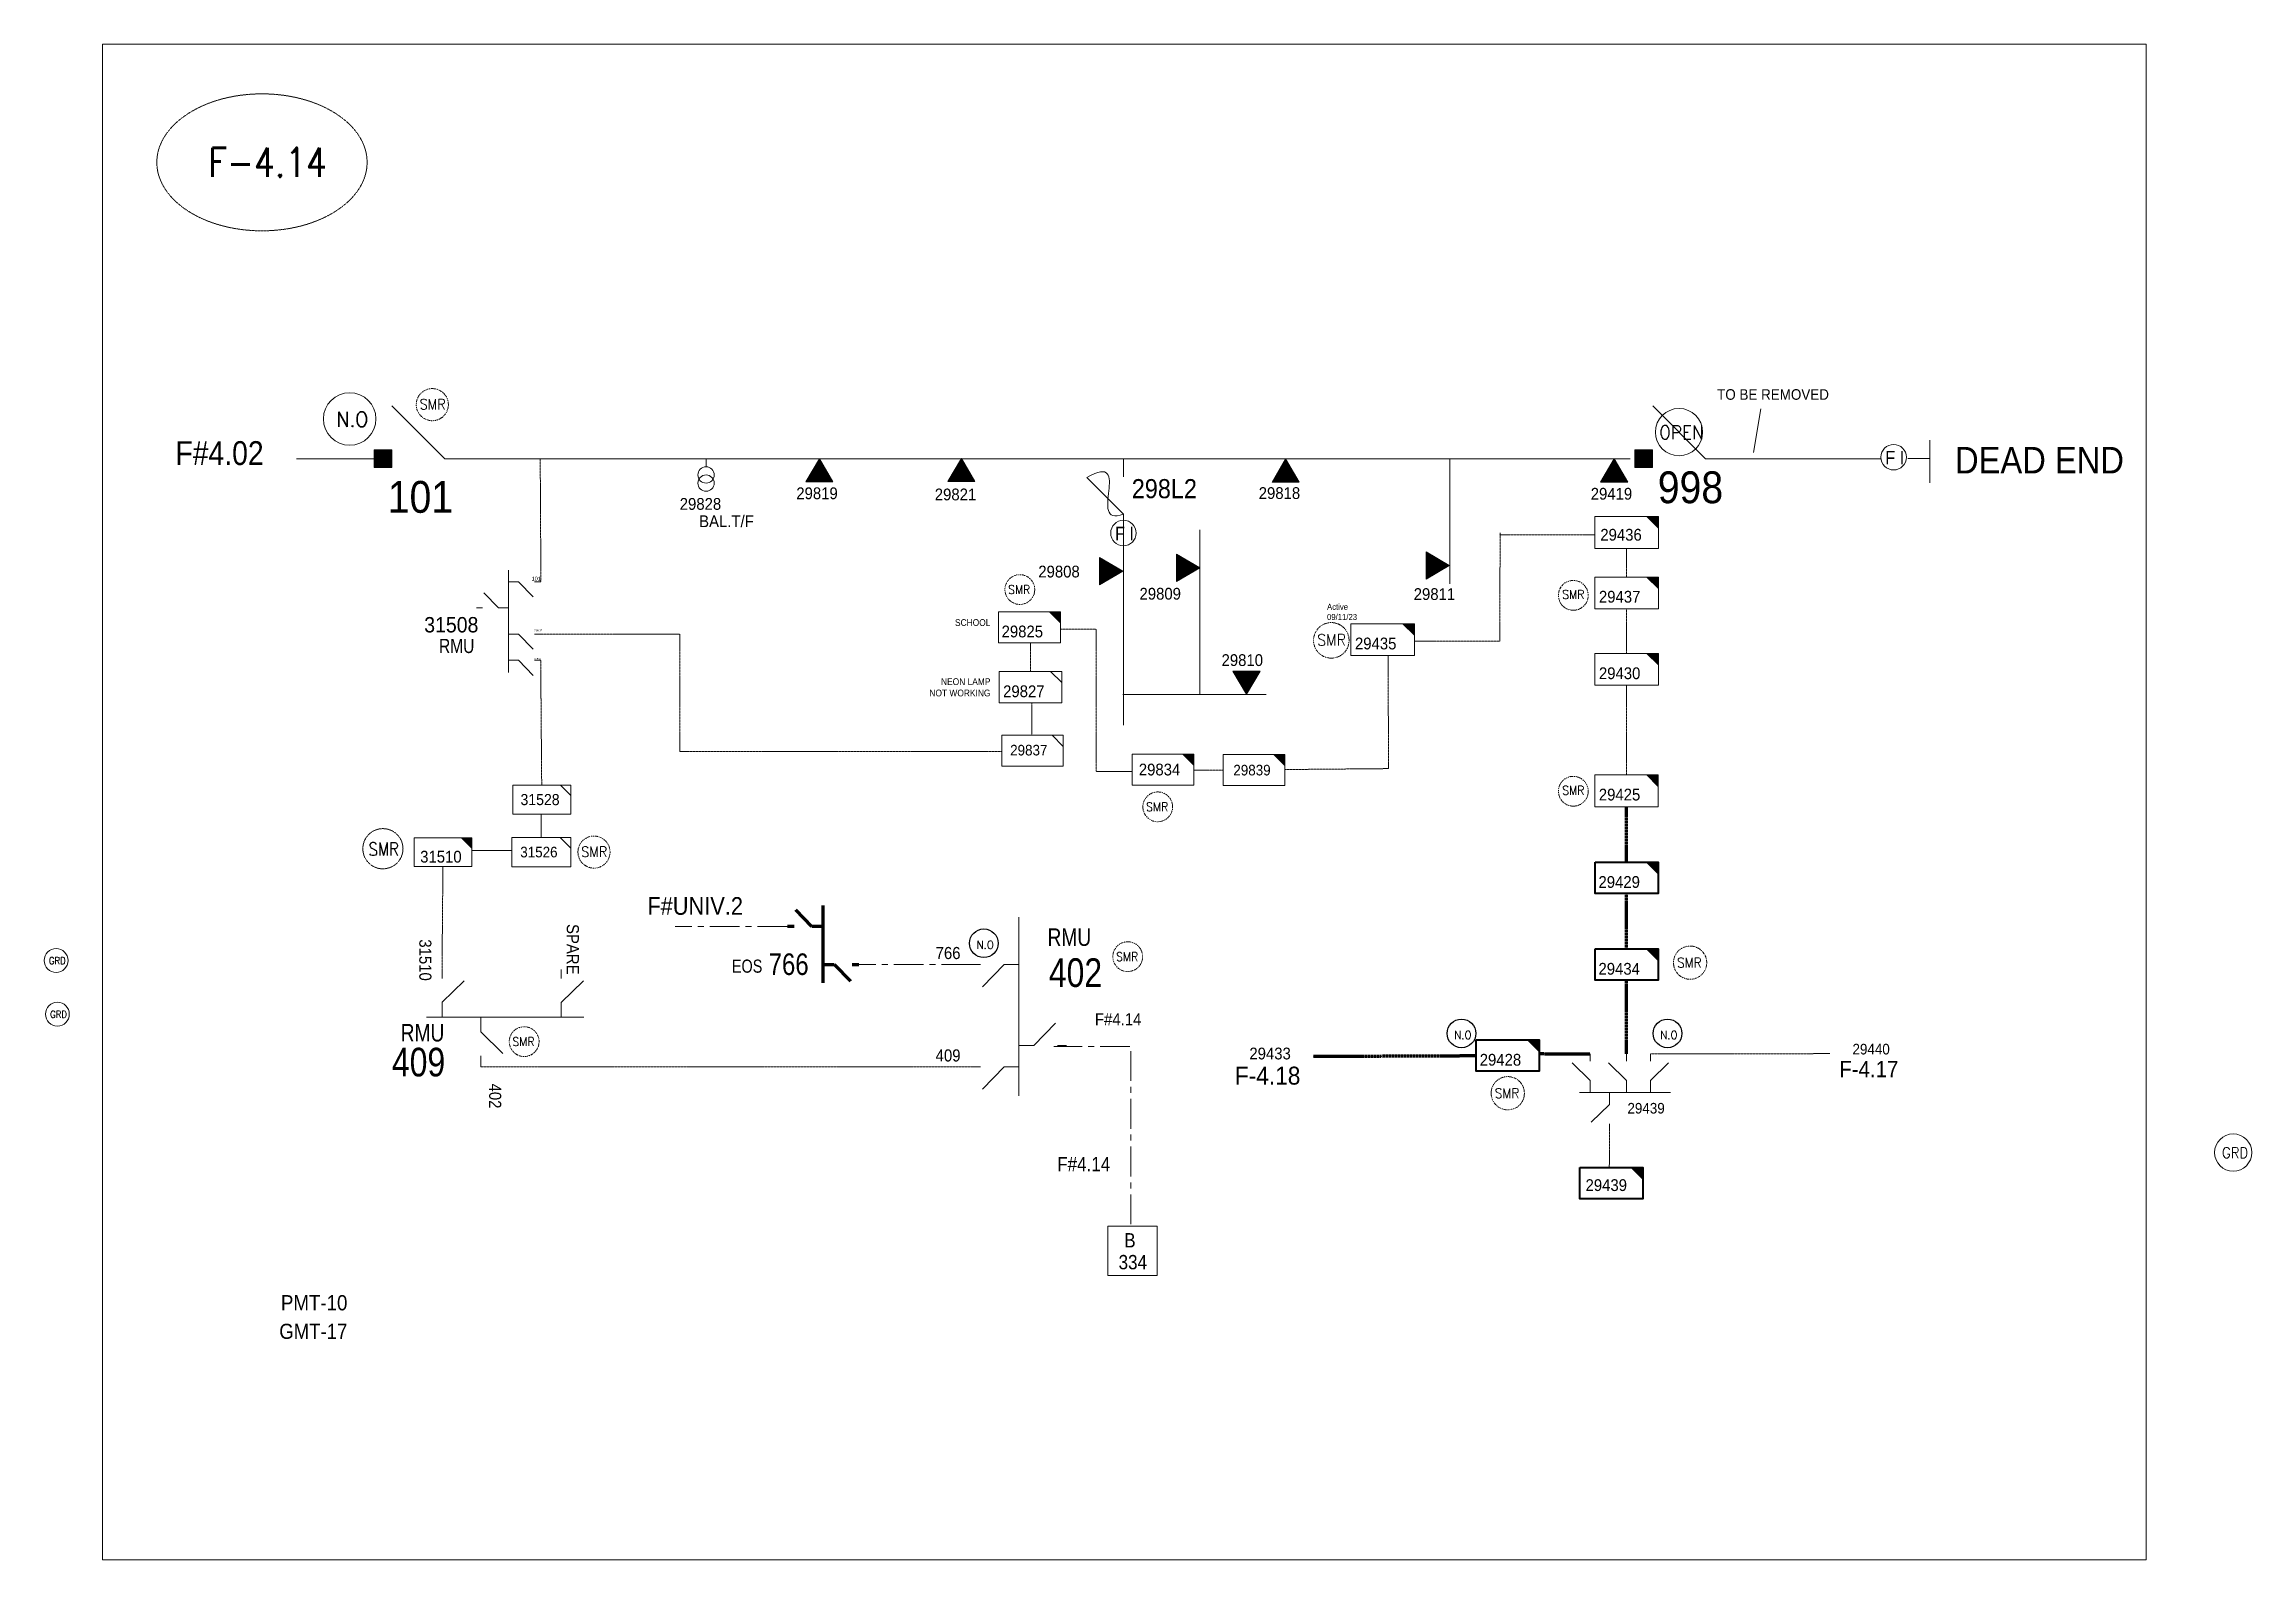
# Model space of a CAD drawing. Header units: metres. Extents: x 65984 to 144644, y -19036 to 23726.
# Drawn here: x 108230 to 110143, y -4088 to -2775 of the extents above; entities that cross this region are included whole.
import ezdxf
from ezdxf.enums import TextEntityAlignment as Align

# ---------------------------------------------------------------- set-up
doc = ezdxf.new("R2010")
doc.units = ezdxf.units.M
doc.header["$MEASUREMENT"] = 0
for name, pattern in [('( Center )', [2, 1.25, -0.25, 0.25, -0.25]), ('DGN Style 3', [0.013877, 0, -0.013877]), ('DGN Style 4', [1.6, 0.8, -0.4, 0, -0.4])]:
    doc.linetypes.add(name, pattern=pattern)
doc.layers.get('0').update_dxf_attribs({"color": 95, "lineweight": 40})
for name, color, linetype, lineweight in [('ABS', 7, 'Continuous', 40), ('ABS NUMBER', 112, 'Continuous', 30), ('d_eos', 111, 'Continuous', 40), ('d_eos no', 121, 'Continuous', 40), ('d_fco', 5, 'Continuous', 40), ('d_fco text', 95, 'Continuous', 40), ('d_oh branch', 94, 'Continuous', 40), ('d_switch', 95, 'Continuous', 40), ('d_tf', 1, 'Continuous', 40), ('d_tf no', 6, 'Continuous', 40), ('d_tf_200', 1, 'Continuous', 40), ('d_ug cable', 95, 'Continuous', 40), ('d_unit sub', 7, 'Continuous', 40), ('EARTH FAULT INDICATOR', 95, 'Continuous', 40), ('FDR  1  16', 234, 'Continuous', 40), ('fedr no', 95, 'Continuous', 40), ('GRID STATION  04', 7, 'Continuous', 40), ('O H MAIN FEEDER', 4, 'Continuous', 100), ('SW N O', 114, 'Continuous', 30)]:
    doc.layers.add(name, color=color, linetype=linetype, lineweight=lineweight)
doc.styles.add('NASKHF', font='naskhf.shx', dxfattribs={"height": 8})
doc.styles.add('Style-Andalus', font='andlso.ttf')
doc.styles.add('Style-Arial', font='arial.ttf')
doc.styles.add('Style-ENGINEERING', font='ENGINEERING.shx')
doc.styles.add('Style-msdefault', font='msdefault.shx')
doc.styles.add('Style-simplex', font='simplex.shx')
doc.styles.add('Style-STANDARD', font='STANDARD.shx')

msp = doc.modelspace()

# ---------------------------------------------------------------- texts
at = {"layer": 'ABS NUMBER', "color": 2, "lineweight": 13, "style": 'Style-Arial', "width": 0.88}
for height, p in [(27.6, (108527.7, -3153.4)), (3.38, (108652.4, -3236.3))]:
    msp.add_text('101', height=height, dxfattribs=at).set_placement(p, align=Align.TOP_LEFT)
at = {"layer": 'ABS NUMBER', "color": 7, "lineweight": 13, "style": 'Style-Arial', "width": 0.88}
msp.add_text('998', height=27.6, dxfattribs=at).set_placement((109628.2, -3145.1), align=Align.TOP_LEFT)
at = {"layer": 'd_eos no', "color": 7, "linetype": 'Continuous', "lineweight": 13, "ltscale": 0.81, "style": 'Style-msdefault', "width": 0.818182}
msp.add_text('RMU', height=12.3, dxfattribs=at).set_placement((108572.1, -3290.2), align=Align.TOP_LEFT)
at = {"layer": 'd_eos no', "color": 2, "linetype": 'Continuous', "lineweight": 13, "style": 'Style-msdefault'}
for s, height, width, p in [('RMU', 15.18, 0.818182, (109137.2, -3541)), ('402', 24.84, 0.833333, (109146.7, -3566.9))]:
    msp.add_text(s, height=height, dxfattribs=dict(at, width=width)).set_placement(p, align=Align.TOP_RIGHT)
at = {"layer": 'd_eos no', "color": 7, "linetype": 'Continuous', "lineweight": 53, "style": 'Style-msdefault', "width": 0.818182}
msp.add_text('EOS', height=11.4, dxfattribs=at).set_placement((108825.9, -3568), align=Align.TOP_LEFT)
at = {"layer": 'd_eos no', "color": 7, "linetype": 'Continuous', "lineweight": 140, "style": 'Style-msdefault', "width": 0.833333}
msp.add_text('766', height=18.66, dxfattribs=at).set_placement((108857.7, -3562.7), align=Align.TOP_LEFT)
at = {"layer": 'd_eos no', "color": 2, "linetype": 'Continuous', "lineweight": 13, "style": 'Style-msdefault'}
for s, height, width, p in [('RMU', 15.18, 0.818182, (108538.9, -3623.8)), ('409', 24.84, 0.833333, (108531.3, -3644.4))]:
    msp.add_text(s, height=height, dxfattribs=dict(at, width=width)).set_placement(p, align=Align.TOP_LEFT)
at = {"layer": 'd_eos no', "color": 7, "linetype": 'Continuous', "lineweight": 13, "style": 'Style-Arial', "width": 0.88}
msp.add_text('PMT-10', height=13.18, dxfattribs=at).set_placement((108435.1, -3858.7), align=Align.TOP_LEFT)
at = {"layer": 'd_eos no', "color": 7, "linetype": 'Continuous', "lineweight": 13, "insert": (108433.7, -3883.5), "char_height": 13.088, "attachment_point": 1, "style": 'NASKHF'}
msp.add_mtext('\\fArial|b0|i0|c178178|p39;\\H1x;\\W0.88;GMT-17\\P', dxfattribs=at)
at = {"layer": 'd_fco text', "color": 7, "linetype": 'Continuous', "lineweight": 13, "style": 'Style-msdefault', "width": 0.916667}
msp.add_text('298L2', height=16.56, dxfattribs=at).set_placement((109172.4, -3151.8), align=Align.TOP_LEFT)
at = {"layer": 'd_switch', "color": 55, "linetype": 'Continuous', "lineweight": 13, "style": 'Style-ENGINEERING', "width": 0.921053}
for s, height, p in [('DEAD END', 22.99, (110032.1, -3123.9)), ('F#UNIV.2', 15.32, (108835.5, -3513.9))]:
    msp.add_text(s, height=height, dxfattribs=at).set_placement(p, align=Align.TOP_RIGHT)
at = {"layer": 'd_switch', "color": 194, "linetype": 'Continuous', "lineweight": 13, "style": 'Style-ENGINEERING', "width": 0.921053}
for s, rotation, p in [('SPARE', 270, (108693.3, -3581)), ('31510', 269.9925, (108565.5, -3586.4)), ('402', 269.9925, (108626, -3697))]:
    msp.add_text(s, height=10.49, rotation=rotation, dxfattribs=at).set_placement(p, align=Align.TOP_RIGHT)
for s, p in [('766', (109024, -3557.1)), ('F#4.14', (109180.7, -3614.5)), ('409', (109024, -3645.8))]:
    msp.add_text(s, height=10.49, dxfattribs=at).set_placement(p, align=Align.TOP_RIGHT)
at = {"layer": 'd_switch', "color": 2, "linetype": 'Continuous', "lineweight": 13, "char_height": 5.899, "attachment_point": 3, "style": 'NASKHF'}
for s, insert in [('\\FENGINEERING;\\H1x;\\W0.921053;SCHOOL', (109049.9, -3273.1)), ('\\FENGINEERING;\\H1x;\\W0.921053;NEON LAMP \\PNOT WORKING', (109049.9, -3324.3))]:
    msp.add_mtext(s, dxfattribs=dict(at, insert=insert))
at = {"layer": 'd_tf no', "color": 30, "linetype": 'Continuous', "lineweight": 13, "style": 'Style-msdefault', "width": 0.945946}
msp.add_text('TO BE REMOVED', height=9.191, dxfattribs=at).set_placement((109679.6, -3073.9), align=Align.TOP_LEFT)
at = {"layer": 'd_tf no', "color": 1, "linetype": 'Continuous', "lineweight": 13, "ltscale": 0.9, "style": 'Style-simplex', "width": 0.909091}
for height, p in [(8.88, (108566.6, -3087)), (7.56, (109074.9, -3247.5)), (7.56, (109555, -3251.7)), (7.56, (109555, -3421.4)), (7.56, (109194.4, -3435.7)), (8.88, (108706.6, -3474.6)), (7.56, (109168.4, -3565.5)), (7.56, (108645.3, -3639.1))]:
    msp.add_text('SMR', height=height, dxfattribs=at).set_placement(p, align=Align.MIDDLE_CENTER)
at = {"layer": 'd_tf no', "color": 234, "linetype": 'Continuous', "lineweight": 13, "style": 'Style-msdefault', "width": 0.945946}
for s, height, p in [('29828', 10.21, (108780.7, -3168.2)), ('29819', 10.21, (108881.7, -3159)), ('29821', 10.21, (109001.7, -3160)), ('29818', 10.21, (109282.4, -3158.8)), ('29419', 10.21, (109570.1, -3159.4)), ('29436', 10.21, (109578.4, -3194.9)), ('29808', 10.21, (109091.4, -3226.8)), ('29809', 10.21, (109179.1, -3246)), ('29811', 10.21, (109416.7, -3246.3)), ('29810', 10.21, (109250.2, -3303.5)), ('29430', 10.21, (109577.2, -3314.9)), ('29827', 10.21, (109060.9, -3330.5)), ('29837', 9.19, (109067, -3382)), ('29839', 9.19, (109260.4, -3399.3)), ('31528', 9.64, (108642.7, -3424.6))]:
    msp.add_text(s, height=height, dxfattribs=at).set_placement(p, align=Align.TOP_LEFT)
at = {"layer": 'd_tf no', "color": 7, "linetype": 'Continuous', "lineweight": 13, "style": 'Style-msdefault', "width": 0.945946}
for s, height, p in [('BAL.T/F', 10.21, (108797.5, -3183.2)), ('31508', 13.34, (108559.3, -3271.3)), ('29837', 1.85, (108654.5, -3281.9)), ('31528', 1.53, (108654.6, -3306.9))]:
    msp.add_text(s, height=height, dxfattribs=at).set_placement(p, align=Align.TOP_LEFT)
at = {"layer": 'd_tf no', "color": 2, "linetype": 'Continuous', "lineweight": 13, "style": 'Style-msdefault', "width": 0.945946}
for s, height, p in [('29437', 10.21, (109577.2, -3248.6)), ('29825', 10.21, (109059.6, -3278.7)), ('29834', 10.21, (109178.5, -3398.3)), ('31510', 10.21, (108555.8, -3473.8)), ('31526', 9.19, (108642.5, -3470.3))]:
    msp.add_text(s, height=height, dxfattribs=at).set_placement(p, align=Align.TOP_LEFT)
at = {"layer": 'd_tf no', "color": 1, "linetype": 'Continuous', "lineweight": 13, "style": 'Style-simplex', "width": 0.909091}
for height, p in [(9.87, (109345.5, -3291.1)), (8.4, (109655.6, -3570.7)), (8.4, (109497.6, -3683.8))]:
    msp.add_text('SMR', height=height, dxfattribs=at).set_placement(p, align=Align.MIDDLE_CENTER)
at = {"layer": 'd_tf no', "color": 121, "linetype": 'Continuous', "lineweight": 13, "style": 'Style-msdefault', "width": 0.945946}
for s, p in [('29435', (109365.8, -3289.1)), ('29425', (109577.1, -3420))]:
    msp.add_text(s, height=10.21, dxfattribs=at).set_placement(p, align=Align.TOP_LEFT)
at = {"layer": 'd_tf no', "color": 234, "linetype": 'Continuous', "lineweight": 40, "style": 'Style-msdefault', "width": 0.945946}
for s, p in [('29429', (109576.8, -3495.7)), ('29439', (109565.6, -3758.3))]:
    msp.add_text(s, height=10.21, dxfattribs=at).set_placement(p, align=Align.TOP_LEFT)
at = {"layer": 'd_tf no', "color": 2, "linetype": 'Continuous', "lineweight": 40, "style": 'Style-msdefault', "width": 0.945946}
for s, p in [('29434', (109576.8, -3570.9)), ('29428', (109473.9, -3649.7))]:
    msp.add_text(s, height=10.21, dxfattribs=at).set_placement(p, align=Align.TOP_LEFT)
at = {"layer": 'd_tf no', "color": 7, "linetype": 'Continuous', "lineweight": 40, "style": 'Style-msdefault', "width": 0.945946}
for s, height, p in [('29433', 10.21, (109274.3, -3644.3)), ('29440', 9.19, (109796.9, -3641)), ('29439', 9.19, (109601.9, -3692.2))]:
    msp.add_text(s, height=height, dxfattribs=at).set_placement(p, align=Align.TOP_LEFT)
at = {"layer": 'd_tf no', "color": 55, "linetype": 'Continuous', "lineweight": 13, "style": 'Style-msdefault', "width": 0.945946}
for s, height, p in [('F-4.18', 15.54, (109261.7, -3660.8)), ('F-4.17', 13.99, (109785.5, -3655.9))]:
    msp.add_text(s, height=height, dxfattribs=at).set_placement(p, align=Align.TOP_LEFT)
at = {"layer": 'd_tf no', "color": 121, "linetype": 'DGN Style 3', "lineweight": 13, "insert": (109341.6, -3259.8), "char_height": 5.283, "attachment_point": 1, "style": 'NASKHF'}
msp.add_mtext('\\Fmsdefault;\\H1x;\\W0.945946;Active \\P09/11/23', dxfattribs=at)
at = {"layer": 'd_tf no', "color": 1, "linetype": 'Continuous', "lineweight": 40, "ltscale": 0.9, "insert": (108524.2, -3472.3), "char_height": 11.363, "attachment_point": 5, "line_spacing_factor": 1.2, "style": 'Style-STANDARD'}
msp.add_mtext('\\H1x;\\W0.909091;SMR\\P', dxfattribs=at)
at = {"layer": 'fedr no', "color": 6, "linetype": 'Continuous', "lineweight": 13, "style": 'Style-STANDARD', "width": 0.909091}
msp.add_text('F-4.14', height=25.36, dxfattribs=at).set_placement((108423.6, -2877.4), align=Align.MIDDLE_CENTER)
at = {"layer": 'GRID STATION  04', "color": 55, "linetype": 'Continuous', "lineweight": 13, "style": 'Style-msdefault', "width": 0.888889}
msp.add_text('F#4.02', height=20.66, dxfattribs=at).set_placement((108343.7, -3139.6))
at = {"layer": 'GRID STATION  04', "color": 3, "linetype": 'Continuous', "lineweight": 13, "style": 'Style-msdefault', "width": 0.888889}
msp.add_text('F#4.14', height=12.42, dxfattribs=at).set_placement((109107.8, -3751.4))
at = {"layer": 'GRID STATION  04', "color": 234, "linetype": 'Continuous', "lineweight": 13, "style": 'Style-msdefault', "width": 0.888889}
for s, height, p in [('B', 12.4, (109175.7, -3805)), ('334', 12.42, (109185.6, -3823.9))]:
    msp.add_text(s, height=height, dxfattribs=at).set_placement(p, align=Align.TOP_RIGHT)

# ---------------------------------------------------------------- blocks, each defined once
blk = doc.blocks.new('TF_8')
at = {"color": 0, "linetype": 'ByBlock', "lineweight": -2}
blk.add_line((6.3, 4.95), (9.9, 1.35), dxfattribs=at)
blk.add_3dface([(-10.1, 4.95), (9.9, 4.95), (9.9, -5.05), (-10.1, -5.05)], dxfattribs=at)
blk = doc.blocks.new('exist.us-1000kva')
at = {"color": 0, "linetype": 'ByBlock', "lineweight": -2, "flags": 128}
blk.add_lwpolyline([(40, 12.9), (32.8, 20), (40, 20)], close=True, dxfattribs=at)
at = {"color": 0, "linetype": 'ByBlock', "lineweight": -2, "extrusion": (0, 0, -1)}
blk.add_solid([(-40, 12.9), (-32.8, 20), (-40, 20)], dxfattribs=at)
at = {"color": 0, "linetype": 'ByBlock', "lineweight": -2, "xscale": 2, "yscale": 2}
blk.add_blockref('TF_8', (20.2, 10.1), dxfattribs=at)
blk = doc.blocks.new('*U3386')
at = {"layer": 'EARTH FAULT INDICATOR', "color": 2, "linetype": 'Continuous', "lineweight": 13}
blk.add_circle((0.02, 0.13), 4, dxfattribs=at)
at = {"layer": 'EARTH FAULT INDICATOR', "color": 2, "lineweight": 13, "style": 'Style-Andalus', "width": 0.9}
blk.add_text('F I', height=4.234, dxfattribs=at).set_placement((-2.61, 2.11), align=Align.TOP_LEFT)
blk = doc.blocks.new('ABS2_1_1')
at = {"color": 0, "linetype": 'ByBlock', "lineweight": -2, "ltscale": 500}
for q in [(-29900, 43500), (0, 0)]:
    blk.add_line((0, 13600), q, dxfattribs=at)
at = {"color": 0, "linetype": 'ByBlock', "lineweight": -2, "ltscale": 500, "flags": 128}
for points in [[(5000, 43600), (-5000, 43600), (-5000, 53600), (5000, 53600)], [(3791, 49653), (3791, 49653), (3791, 49653)]]:
    blk.add_lwpolyline(points, close=True, dxfattribs=at)
at = {"color": 0, "linetype": 'ByBlock', "lineweight": -2, "ltscale": 500}
for points in [[(5000, 43600), (-5000, 43600), (5000, 53600), (-5000, 53600)], [(3791, 49653), (3791, 49653), (3791, 49653)]]:
    blk.add_solid(points, dxfattribs=at)
blk = doc.blocks.new('*U3387')
at = {"layer": 'd_unit sub', "color": 2, "linetype": 'Continuous', "lineweight": 13, "flags": 128}
blk.add_lwpolyline([(20, 10), (12.8, 10), (20, 2.8)], close=True, dxfattribs=at)
at = {"layer": 'd_unit sub', "color": 2, "linetype": 'Continuous', "lineweight": 13, "extrusion": (0, 0, -1)}
blk.add_solid([(-20, 10), (-12.8, 10), (-20, 2.8)], dxfattribs=at)
at = {"layer": 'd_unit sub', "color": 2, "linetype": 'Continuous', "lineweight": 13, "xscale": 2, "yscale": 2, "zscale": 0.9436441887051116}
blk.add_blockref('TF_8', (0.2, 0.1), dxfattribs=at)
blk = doc.blocks.new('TFU_165')
at = {"layer": 'd_tf_200', "color": 234, "linetype": 'Continuous', "lineweight": 13}
blk.add_line((0, 10), (0, 0), dxfattribs=at)
for centre in [(0, 30), (0, 20)]:
    blk.add_circle(centre, 10, dxfattribs=at)
blk = doc.blocks.new('TRA1_1426')
at = {"layer": 'd_tf', "color": 234, "linetype": 'Continuous', "lineweight": 13, "ltscale": 0.001178, "flags": 128}
blk.add_lwpolyline([(10.1, -17.1), (0.1, -0.1), (-9.9, -17.1)], close=True, dxfattribs=at)
at = {"layer": 'd_tf', "color": 234, "linetype": 'Continuous', "lineweight": 13, "ltscale": 0.001178}
blk.add_solid([(10.1, -17.1), (0.1, -0.1), (-9.9, -17.1)], dxfattribs=at)
blk = doc.blocks.new('TRA1_1425')
at = {"layer": 'd_tf', "color": 234, "linetype": 'Continuous', "lineweight": 13, "ltscale": 0.001178, "xscale": 1.000046566207833, "yscale": 1.000046566207833, "zscale": 1.000046566207833, "rotation": 180}
blk.add_blockref('TRA1_1426', (0, 0), dxfattribs=at)
blk = doc.blocks.new('TRA1_1428')
at = {"layer": 'd_tf', "color": 234, "linetype": 'Continuous', "lineweight": 13, "ltscale": 0.001178, "flags": 128}
blk.add_lwpolyline([(10.1, -17), (0.1, 0), (-9.9, -17)], close=True, dxfattribs=at)
at = {"layer": 'd_tf', "color": 234, "linetype": 'Continuous', "lineweight": 13, "ltscale": 0.001178}
blk.add_solid([(10.1, -17), (0.1, 0), (-9.9, -17)], dxfattribs=at)
blk = doc.blocks.new('TRA1_1427')
at = {"layer": 'd_tf', "color": 234, "linetype": 'Continuous', "lineweight": 13, "ltscale": 0.001178, "xscale": 1.000046566207833, "yscale": 1.000046566207833, "zscale": 1.000046566207833, "rotation": 180}
blk.add_blockref('TRA1_1428', (0, 0), dxfattribs=at)
blk = doc.blocks.new('*U1012')
at = {"layer": 'd_fco', "color": 7, "linetype": 'Continuous', "lineweight": 13}
blk.add_line((-4.6, 4.21), (-10.13, 4.21), dxfattribs=at)
at = {"layer": 'd_fco', "color": 7, "linetype": 'Continuous', "lineweight": 13, "flags": 128}
blk.add_lwpolyline([(13.02, 4.21), (7.07, 4.21), (-4.4, -7.26)], dxfattribs=at)
at = {"layer": 'd_fco', "color": 7, "linetype": 'Continuous', "lineweight": 13}
blk.add_open_spline([(-4.4, -7.26), (-13, 7.69), (11.58, -7.67), (7.07, 4.21)], degree=3, dxfattribs=at)
blk = doc.blocks.new('TRA1_1430')
at = {"layer": 'd_tf', "color": 234, "linetype": 'Continuous', "lineweight": 13, "ltscale": 0.001178, "flags": 128}
blk.add_lwpolyline([(10.1, -17.1), (0.1, -0.1), (-9.9, -17.1)], close=True, dxfattribs=at)
at = {"layer": 'd_tf', "color": 234, "linetype": 'Continuous', "lineweight": 13, "ltscale": 0.001178}
blk.add_solid([(10.1, -17.1), (0.1, -0.1), (-9.9, -17.1)], dxfattribs=at)
blk = doc.blocks.new('TRA1_1429')
at = {"layer": 'd_tf', "color": 234, "linetype": 'Continuous', "lineweight": 13, "ltscale": 0.001178, "xscale": 1.000046566207833, "yscale": 1.000046566207833, "zscale": 1.000046566207833, "rotation": 180}
blk.add_blockref('TRA1_1430', (0, 0), dxfattribs=at)
blk = doc.blocks.new('*U3476')
at = {"layer": 'd_eos', "color": 7, "linetype": 'Continuous', "lineweight": 211, "ltscale": 1.323664}
for p, q in [((-4.65, 7.44), (-11.44, 14.45)), ((0, -16.16), (0, 16.17)), ((-12.09, 7.44), (-14.92, 7.44)), ((0, 7.44), (-4.65, 7.44)), ((0, -8.41), (4.65, -8.41)), ((4.65, -8.41), (11.45, -15.42)), ((12.09, -8.41), (14.92, -8.41))]:
    blk.add_line(p, q, dxfattribs=at)
blk = doc.blocks.new('*U3814')
at = {"layer": 'SW N O', "color": 94, "lineweight": 13}
blk.add_circle((0, 0), 16.8, dxfattribs=at)
at = {"layer": 'SW N O', "color": 94, "lineweight": 13, "style": 'Style-STANDARD'}
blk.add_text('N.O', height=9.6, dxfattribs=at).set_placement((1.7, -0.2), align=Align.MIDDLE_CENTER)
blk = doc.blocks.new('*U3529')
at = {"layer": 'SW N O', "color": 3}
blk.add_circle((0, 0), 16.8, dxfattribs=at)
at = {"layer": 'SW N O', "color": 3, "insert": (1.7, -1.8), "char_height": 9.6, "attachment_point": 5, "line_spacing_factor": 0.6, "style": 'Style-STANDARD'}
blk.add_mtext('N.O', dxfattribs=at)
blk = doc.blocks.new('*U4154')
at = {"layer": 'SW N O', "color": 2, "lineweight": 13}
blk.add_circle((0, 0), 16.8, dxfattribs=at)
at = {"layer": 'SW N O', "color": 2, "lineweight": 13, "style": 'Style-STANDARD'}
blk.add_text('GRD', height=9.6, dxfattribs=at).set_placement((1.7, -0.2), align=Align.MIDDLE_CENTER)
blk = doc.blocks.new('*U4236')
at = {"layer": 'SW N O', "color": 5, "lineweight": 13}
blk.add_circle((0, 0), 16.8, dxfattribs=at)
at = {"layer": 'SW N O', "color": 5, "lineweight": 13, "style": 'Style-STANDARD'}
blk.add_text('OPEN', height=9.6, dxfattribs=at).set_placement((1.7, -0.2), align=Align.MIDDLE_CENTER)
blk = doc.blocks.new('*U4323')
at = {"layer": 'SW N O', "color": 5, "lineweight": 13}
blk.add_circle((0, 0), 16.8, dxfattribs=at)
at = {"layer": 'SW N O', "color": 5, "lineweight": 13, "style": 'Style-STANDARD'}
blk.add_text('GRD', height=9.6, dxfattribs=at).set_placement((1.7, -0.2), align=Align.MIDDLE_CENTER)

# ---------------------------------------------------------------- linework, layer by layer
at = {"layer": 'd_eos', "color": 7, "linetype": 'Continuous', "lineweight": 13, "ltscale": 1.191298}
for p, q in [((108632.3, -3319.4), (108632.3, -3230.7)), ((108623.6, -3263.4), (108611, -3250.3)), ((108632.3, -3240.7), (108641, -3240.7)), ((108641, -3240.7), (108653.7, -3253.8)), ((108654.9, -3240.7), (108660.2, -3240.7)), ((108609.8, -3263.4), (108604.5, -3263.4)), ((108632.3, -3263.4), (108623.6, -3263.4)), ((108632.3, -3286), (108641, -3286)), ((108641, -3286), (108653.7, -3299.1)), ((108654.9, -3286), (108660.2, -3286)), ((108632.3, -3308.7), (108641, -3308.7)), ((108641, -3308.7), (108653.7, -3321.8)), ((108654.9, -3308.7), (108660.2, -3308.7))]:
    msp.add_line(p, q, dxfattribs=at)
at = {"layer": 'd_eos', "color": 7, "linetype": 'Continuous', "lineweight": 13, "ltscale": 1.761797}
for p, q in [((109074.6, -3686.1), (109074.6, -3531.3)), ((109041.2, -3572.2), (109033.4, -3572.2)), ((109061.7, -3572.2), (109043, -3591.5)), ((109074.6, -3572.2), (109061.7, -3572.2)), ((109087.4, -3642.4), (109106.2, -3623.1)), ((109074.6, -3642.4), (109087.4, -3642.4)), ((109108, -3642.4), (109115.7, -3642.4)), ((109041.2, -3660.8), (109033.4, -3660.8)), ((109061.8, -3660.8), (109043, -3680.2)), ((109074.6, -3660.8), (109061.8, -3660.8))]:
    msp.add_line(p, q, dxfattribs=at)
at = {"layer": 'd_eos', "color": 2, "linetype": 'Continuous', "lineweight": 13, "ltscale": 1.761797}
for p, q in [((108574.7, -3584.5), (108574.7, -3576.7)), ((108678, -3584.5), (108678, -3576.7)), ((108574.7, -3605), (108594, -3586.3)), ((108678, -3605.1), (108697.3, -3586.3)), ((108574.7, -3617.9), (108574.7, -3605)), ((108678, -3617.9), (108678, -3605.1)), ((108561.4, -3617.9), (108697.7, -3617.9)), ((108608.2, -3617.9), (108608.2, -3630.7)), ((108608.2, -3630.7), (108627.5, -3649.5)), ((108608.2, -3651.3), (108608.2, -3659))]:
    msp.add_line(p, q, dxfattribs=at)
at = {"layer": 'd_eos', "color": 2, "linetype": 'Continuous', "lineweight": 13, "ltscale": 1.429557}
for p, q in [((109569.6, -3656.1), (109569.6, -3649.8)), ((109601.1, -3656.1), (109601.1, -3649.8)), ((109621.8, -3656.1), (109621.8, -3649.8)), ((109586.3, -3710.3), (109586.3, -3716.6))]:
    msp.add_line(p, q, dxfattribs=at)
at = {"layer": 'd_eos', "color": 7, "linetype": 'Continuous', "lineweight": 13, "ltscale": 1.429557}
for p, q in [((109569.6, -3672.8), (109553.9, -3657.5)), ((109569.6, -3683.2), (109569.6, -3672.8)), ((109601.1, -3672.8), (109585.4, -3657.5)), ((109601.1, -3683.2), (109601.1, -3672.8)), ((109621.8, -3672.8), (109637.5, -3657.5)), ((109621.8, -3683.2), (109621.8, -3672.8)), ((109639.1, -3683.2), (109560.3, -3683.2)), ((109586.3, -3683.2), (109586.3, -3693.6)), ((109586.3, -3693.6), (109570.6, -3708.8))]:
    msp.add_line(p, q, dxfattribs=at)
at = {"layer": 'd_oh branch', "color": 234, "linetype": 'Continuous', "lineweight": 13}
for p, q in [((109448.1, -3242.6), (109448.1, -3134.1)), ((109165.2, -3365.1), (109165.2, -3193.1)), ((109231.3, -3195.7), (109231.3, -3338.4)), ((109288.9, -3338.4), (109164.7, -3338.4))]:
    msp.add_line(p, q, dxfattribs=at)
at = {"layer": 'd_ug cable', "color": 30, "linetype": 'Continuous', "lineweight": 0}
msp.add_line((109717.6, -3090.8), (109711.1, -3128.7), dxfattribs=at)
at = {"layer": 'd_ug cable', "color": 234, "linetype": 'DGN Style 3', "lineweight": 13}
for p, q in [((109573.7, -3200), (109491, -3200)), ((109491.4, -3292.3), (109491.5, -3198.3)), ((109601.2, -3236.6), (109601.2, -3211.8)), ((109601.2, -3302.9), (109601.2, -3264.1)), ((108780.8, -3286), (108660.2, -3286)), ((108780.8, -3286), (108780.8, -3387.9)), ((109141.5, -3281.8), (109110.7, -3281.8)), ((109141.5, -3281.8), (109141.5, -3405)), ((109084.7, -3293.6), (109084.7, -3318.3)), ((109491.4, -3292.3), (109417.4, -3292.3)), ((109085.7, -3345.7), (109085.7, -3373.9)), ((109601.2, -3408.1), (109601.2, -3330.4)), ((109059.8, -3387.9), (108780.8, -3387.9)), ((109172.6, -3405), (109141.5, -3405)), ((109251.7, -3403.8), (109226.3, -3404)), ((109394.8, -3402.6), (109305.1, -3403.4)), ((108608.2, -3660.8), (109035.7, -3660.8))]:
    msp.add_line(p, q, dxfattribs=at)
at = {"layer": 'd_ug cable', "color": 234, "linetype": 'DGN Style 3', "lineweight": 100}
for p, q in [((109601.1, -3483.5), (109601.1, -3435.6)), ((109601.1, -3558.7), (109601.1, -3510.8)), ((109601.1, -3649.8), (109601.1, -3586))]:
    msp.add_line(p, q, dxfattribs=at)
at = {"layer": 'd_ug cable', "color": 3, "linetype": 'DGN Style 3', "lineweight": 13}
msp.add_line((109777.4, -3649.5), (109621.8, -3649.8), dxfattribs=at)
at = {"layer": 'd_ug cable', "color": 241, "linetype": 'DGN Style 3', "lineweight": 13}
msp.add_line((109586.2, -3748), (109586.3, -3716.6), dxfattribs=at)
at = {"layer": 'd_ug cable', "color": 234, "linetype": 'DGN Style 3', "lineweight": 13, "flags": 128}
for points in [[(108659.8, -3134.1), (108659.8, -3134.1), (108660.4, -3240.6)], [(108661.1, -3416.9), (108661.1, -3416.9), (108660.2, -3308.7)], [(109394.8, -3402.6), (109394.6, -3304.2)], [(108660.7, -3442.1), (108660.7, -3442.1), (108660.7, -3462.2)], [(108635, -3473.4), (108635, -3473.4), (108600.4, -3473.4)], [(108574.7, -3577.8), (108575.5, -3487.4)], [(108608.2, -3660.8), (108608.2, -3660.8), (108608.2, -3656.1)]]:
    msp.add_lwpolyline(points, dxfattribs=at)
at = {"layer": 'd_ug cable', "color": 234, "linetype": 'DGN Style 3', "lineweight": 100, "flags": 128}
for points in [[(109329.6, -3651.8), (109470.9, -3651.2)], [(109525.5, -3649.5), (109569.6, -3649.8)]]:
    msp.add_lwpolyline(points, dxfattribs=at)
at = {"layer": 'd_ug cable', "color": 2, "linetype": 'DGN Style 4', "lineweight": 13}
for centre, radius in [((108566.3, -3087.3), 13.9), ((109075.4, -3247.5), 12.9), ((109555, -3252.5), 12.9), ((109345.3, -3291.5), 15.4), ((109194.9, -3435.7), 12.9), ((109555, -3422.2), 12.9), ((108706.4, -3474.9), 13.9), ((109168.9, -3565.5), 12.9), ((109656.2, -3570.7), 14.4), ((108645.9, -3639.1), 12.9), ((109498.2, -3683.8), 14.4)]:
    msp.add_circle(centre, radius, dxfattribs=at)
at = {"layer": 'd_ug cable', "color": 2, "linetype": 'DGN Style 3', "lineweight": 13}
msp.add_circle((108523.5, -3472), 17.4, dxfattribs=at)
at = {"layer": 'FDR  1  16', "color": 234, "linetype": '( Center )', "lineweight": 13, "ltscale": 20.699815, "flags": 128}
for points in [[(108874, -3539.3), (108776.7, -3539.3)], [(109033.4, -3572.2), (108936.1, -3572.2)], [(109170.8, -3643.2), (109104.8, -3643.2)], [(109171.6, -3797.3), (109171.6, -3644.1)]]:
    msp.add_lwpolyline(points, dxfattribs=at)
at = {"layer": 'fedr no', "color": 82, "linetype": 'DGN Style 3', "lineweight": 13, "true_color": 0x1dc70e}
msp.add_ellipse((108418.7, -2877.4), major_axis=(91.1, 0), ratio=0.651175, dxfattribs=at)
at = {"layer": 'GRID STATION  04', "color": 234, "linetype": 'Continuous', "lineweight": 13, "ltscale": 1.457189, "flags": 128}
msp.add_lwpolyline([(109194.3, -3841.8), (109194.3, -3799.1), (109151.6, -3799.1), (109151.6, -3841.8)], close=True, dxfattribs=at)
at = {"layer": 'O H MAIN FEEDER', "color": 234, "lineweight": 13, "ltscale": 1.375209}
msp.add_line((109864, -3118.1), (109864, -3155.1), dxfattribs=at)
at = {"layer": 'O H MAIN FEEDER', "color": 140, "lineweight": 13, "ltscale": 0.861012, "flags": 128}
msp.add_lwpolyline([(110051.4, -2775), (108280.6, -2775), (108280.6, -4088), (110051.4, -4088)], close=True, dxfattribs=at)
at = {"layer": 'O H MAIN FEEDER', "color": 1, "lineweight": 13, "ltscale": 1.375209, "flags": 128}
msp.add_lwpolyline([(108515.5, -3134.1), (108448.5, -3134.1)], dxfattribs=at)
at = {"layer": 'O H MAIN FEEDER', "color": 234, "lineweight": 13, "ltscale": 1.375209, "flags": 128}
for points in [[(109604.2, -3134.1), (108586.1, -3134.1)], [(109821.8, -3134.1), (109688.4, -3134.1)], [(109864, -3134), (109844.9, -3134)]]:
    msp.add_lwpolyline(points, dxfattribs=at)

# ---------------------------------------------------------------- block references
at = {"layer": 'ABS', "color": 2, "linetype": 'Continuous', "lineweight": 13, "ltscale": 2.289312, "xscale": 0.001533840908890039, "yscale": -0.001533840908890039, "zscale": 0.001015758403813124, "rotation": 270.0000000000002}
msp.add_blockref('ABS2_1_1', (108598, -3134.1), dxfattribs=at)
at = {"layer": 'ABS', "color": 7, "linetype": 'Continuous', "lineweight": 13, "ltscale": 2.289312, "xscale": 0.001533840908890039, "yscale": -0.001533840908890039, "zscale": 0.001015758403813124, "rotation": 270.0000000000002}
msp.add_blockref('ABS2_1_1', (109690.5, -3134.1), dxfattribs=at)
at = {"layer": 'd_eos', "color": 7, "linetype": 'Continuous', "lineweight": 211, "ltscale": 1.323664, "xscale": 2.0736, "yscale": 2.0736, "zscale": 2.0736}
msp.add_blockref('*U3476', (108904.9, -3554.8), dxfattribs=at)
at = {"layer": 'd_fco', "color": 7, "linetype": 'Continuous', "lineweight": 13, "xscale": 2.7599616, "yscale": 2.7599616, "zscale": 2.7599616, "rotation": 269.9999999995591}
msp.add_blockref('*U1012', (109153.5, -3162.6), dxfattribs=at)
at = {"layer": 'd_tf', "color": 234, "linetype": 'Continuous', "lineweight": 13, "ltscale": 0.001178}
for name, p, xscale, yscale, zscale, rotation in [('TRA1_1425', (108901.6, -3134.1), 1.177847468301097, 1.177847468301097, 1.177847468301097, 180), ('TRA1_1425', (109024.6, -3133.7), 1.177847468301097, 1.177847468301097, 1.177847468301097, 180), ('TRA1_1425', (109305.6, -3134.2), 1.177847468301097, 1.177847468301097, 1.177847468301097, 180), ('TRA1_1429', (109590.3, -3134.2), 1.177847468301283, 1.177847468301283, 1.177847468301283, 180), ('TRA1_1425', (109164.7, -3231.4), 1.177847468301097, 1.177847468301097, 1.177847468301097, 89.99999999999999), ('TRA1_1425', (109231.4, -3228.5), 1.177847468301097, 1.177847468301097, 1.177847468301097, 89.99999999999999), ('TRA1_1425', (109447.6, -3226.6), 1.177847468301097, 1.177847468301097, 1.177847468301097, 89.99999999999999)]:
    msp.add_blockref(name, p, dxfattribs=dict(at, xscale=xscale, yscale=yscale, zscale=zscale, rotation=rotation))
at = {"layer": 'd_tf', "color": 234, "linetype": 'Continuous', "lineweight": 13, "ltscale": 0.001178, "xscale": 1.177847468301097, "yscale": 1.177847468301097, "zscale": 1.177847468301097}
msp.add_blockref('TRA1_1427', (109271.9, -3338.1), dxfattribs=at)
at = {"layer": 'd_tf_200', "color": 234, "linetype": 'Continuous', "lineweight": 13, "xscale": 0.7067084809806582, "yscale": 0.7067084809806582, "zscale": 0.7067084809806582, "rotation": 179.9999999999998}
msp.add_blockref('TFU_165', (108803.5, -3134.1), dxfattribs=at)
at = {"layer": 'd_unit sub', "color": 234, "linetype": 'Continuous', "lineweight": 13, "rotation": 359.9999999999999}
for name, p, xscale, yscale, zscale in [('exist.us-1000kva', (109573.7, -3211.8), 1.374403053621109, 1.374403053621109, 1.177847468301097), ('exist.us-1000kva', (109573.7, -3330.4), 1.374403053621109, 1.374403053621109, 1.177847468301097), ('TF_8', (109086.7, -3386.9), 2.663444828520742, 2.663444828520742, 1.060062721470987), ('exist.us-1000kva', (109251.7, -3417.1), 1.333703292195567, 1.333703292195567, 1.060062721470987), ('TF_8', (108661.4, -3429.4), 2.515061822572324, 2.515061822572324, 0.9540564493238888)]:
    msp.add_blockref(name, p, dxfattribs=dict(at, xscale=xscale, yscale=yscale, zscale=zscale))
at = {"layer": 'd_unit sub', "color": 2, "linetype": 'Continuous', "lineweight": 13, "zscale": 1.177847468301097, "rotation": 359.9999999999999}
for p, xscale, yscale in [((109573.7, -3264.1), 1.374403053621109, 1.374403053621109), ((109057, -3293.6), 1.341708889070366, 1.341708889070366), ((109362.3, -3304.7), 1.374403053621109, 1.374403053621109), ((109172.6, -3416.8), 1.341708889070366, 1.341708889070366), ((109573.6, -3435.6), 1.374403053621109, 1.374403053621109)]:
    msp.add_blockref('exist.us-1000kva', p, dxfattribs=dict(at, xscale=xscale, yscale=yscale))
at = {"layer": 'd_unit sub', "color": 234, "linetype": 'Continuous', "lineweight": 13, "xscale": 2.714039739961672, "yscale": 2.714039739961672, "zscale": 1.177847468301097}
msp.add_blockref('TF_8', (109085, -3331.8), dxfattribs=at)
at = {"layer": 'd_unit sub', "color": 2, "linetype": 'Continuous', "lineweight": 13}
for name, p, xscale, yscale, zscale in [('*U3387', (108575.5, -3474.9), 1.248190242041721, 1.248190242041721, 1.248190242041721), ('TF_8', (108660.9, -3474.9), 2.557610331305297, 2.557610331305297, 1.060062721470987)]:
    msp.add_blockref(name, p, dxfattribs=dict(at, xscale=xscale, yscale=yscale, zscale=zscale))
at = {"layer": 'd_unit sub', "color": 234, "linetype": 'Continuous', "lineweight": 40, "xscale": 1.365270248950201, "yscale": 1.365270248950201, "zscale": 1.177847468301097, "rotation": 359.9999999999999}
for p in [(109573.8, -3510.8), (109560.6, -3775.3)]:
    msp.add_blockref('exist.us-1000kva', p, dxfattribs=at)
at = {"layer": 'd_unit sub', "color": 2, "linetype": 'Continuous', "lineweight": 40, "xscale": 1.365270248950201, "yscale": 1.365270248950201, "zscale": 1.177847468301097, "rotation": 359.9999999999999}
for p in [(109573.8, -3586), (109470.9, -3664.8)]:
    msp.add_blockref('exist.us-1000kva', p, dxfattribs=at)
at = {"layer": 'EARTH FAULT INDICATOR', "color": 2, "linetype": 'Continuous', "lineweight": 13, "xscale": 2.7599616, "yscale": 2.7599616, "zscale": 2.7599616}
for p in [(109832.5, -3133.2), (109165.1, -3198.9)]:
    msp.add_blockref('*U3386', p, dxfattribs=at)
at = {"layer": 'SW N O', "color": 94, "lineweight": 13, "xscale": 1.354260115110298, "yscale": 1.354260115110298, "zscale": 1.354260115110298}
msp.add_blockref('*U3814', (108494.7, -3099.7), dxfattribs=at)
at = {"layer": 'SW N O', "color": 5, "lineweight": 13}
for name, p, xscale, yscale, zscale in [('*U4236', (109646.6, -3111.1), 1.218834103599268, 1.218834103599268, 1.218834103599268), ('*U4323', (110126.8, -3735.2), 0.9604349965019509, 0.9604349965019509, 0.9604349965019509)]:
    msp.add_blockref(name, p, dxfattribs=dict(at, xscale=xscale, yscale=yscale, zscale=zscale))
at = {"layer": 'SW N O', "color": 3, "xscale": 0.7387984445287802, "yscale": 0.7387984445287802, "zscale": 0.7387984445287802}
for p in [(109044.2, -3553.9), (109458.1, -3632), (109636.6, -3632)]:
    msp.add_blockref('*U3529', p, dxfattribs=at)
at = {"layer": 'SW N O', "color": 2, "lineweight": 13, "xscale": 0.6153359990253562, "yscale": 0.6153359990253562, "zscale": 0.6153359990253562}
for p in [(108240.3, -3568.8), (108241.4, -3615.3)]:
    msp.add_blockref('*U4154', p, dxfattribs=at)

msp.set_redraw_order([(e.dxf.handle, doc.entitydb.next_handle()) for e in msp.query("TEXT MTEXT ATTDEF DIMENSION ARC_DIMENSION")])  # texts and dimensions are drawn at this point

doc.saveas('drawing.dxf')
